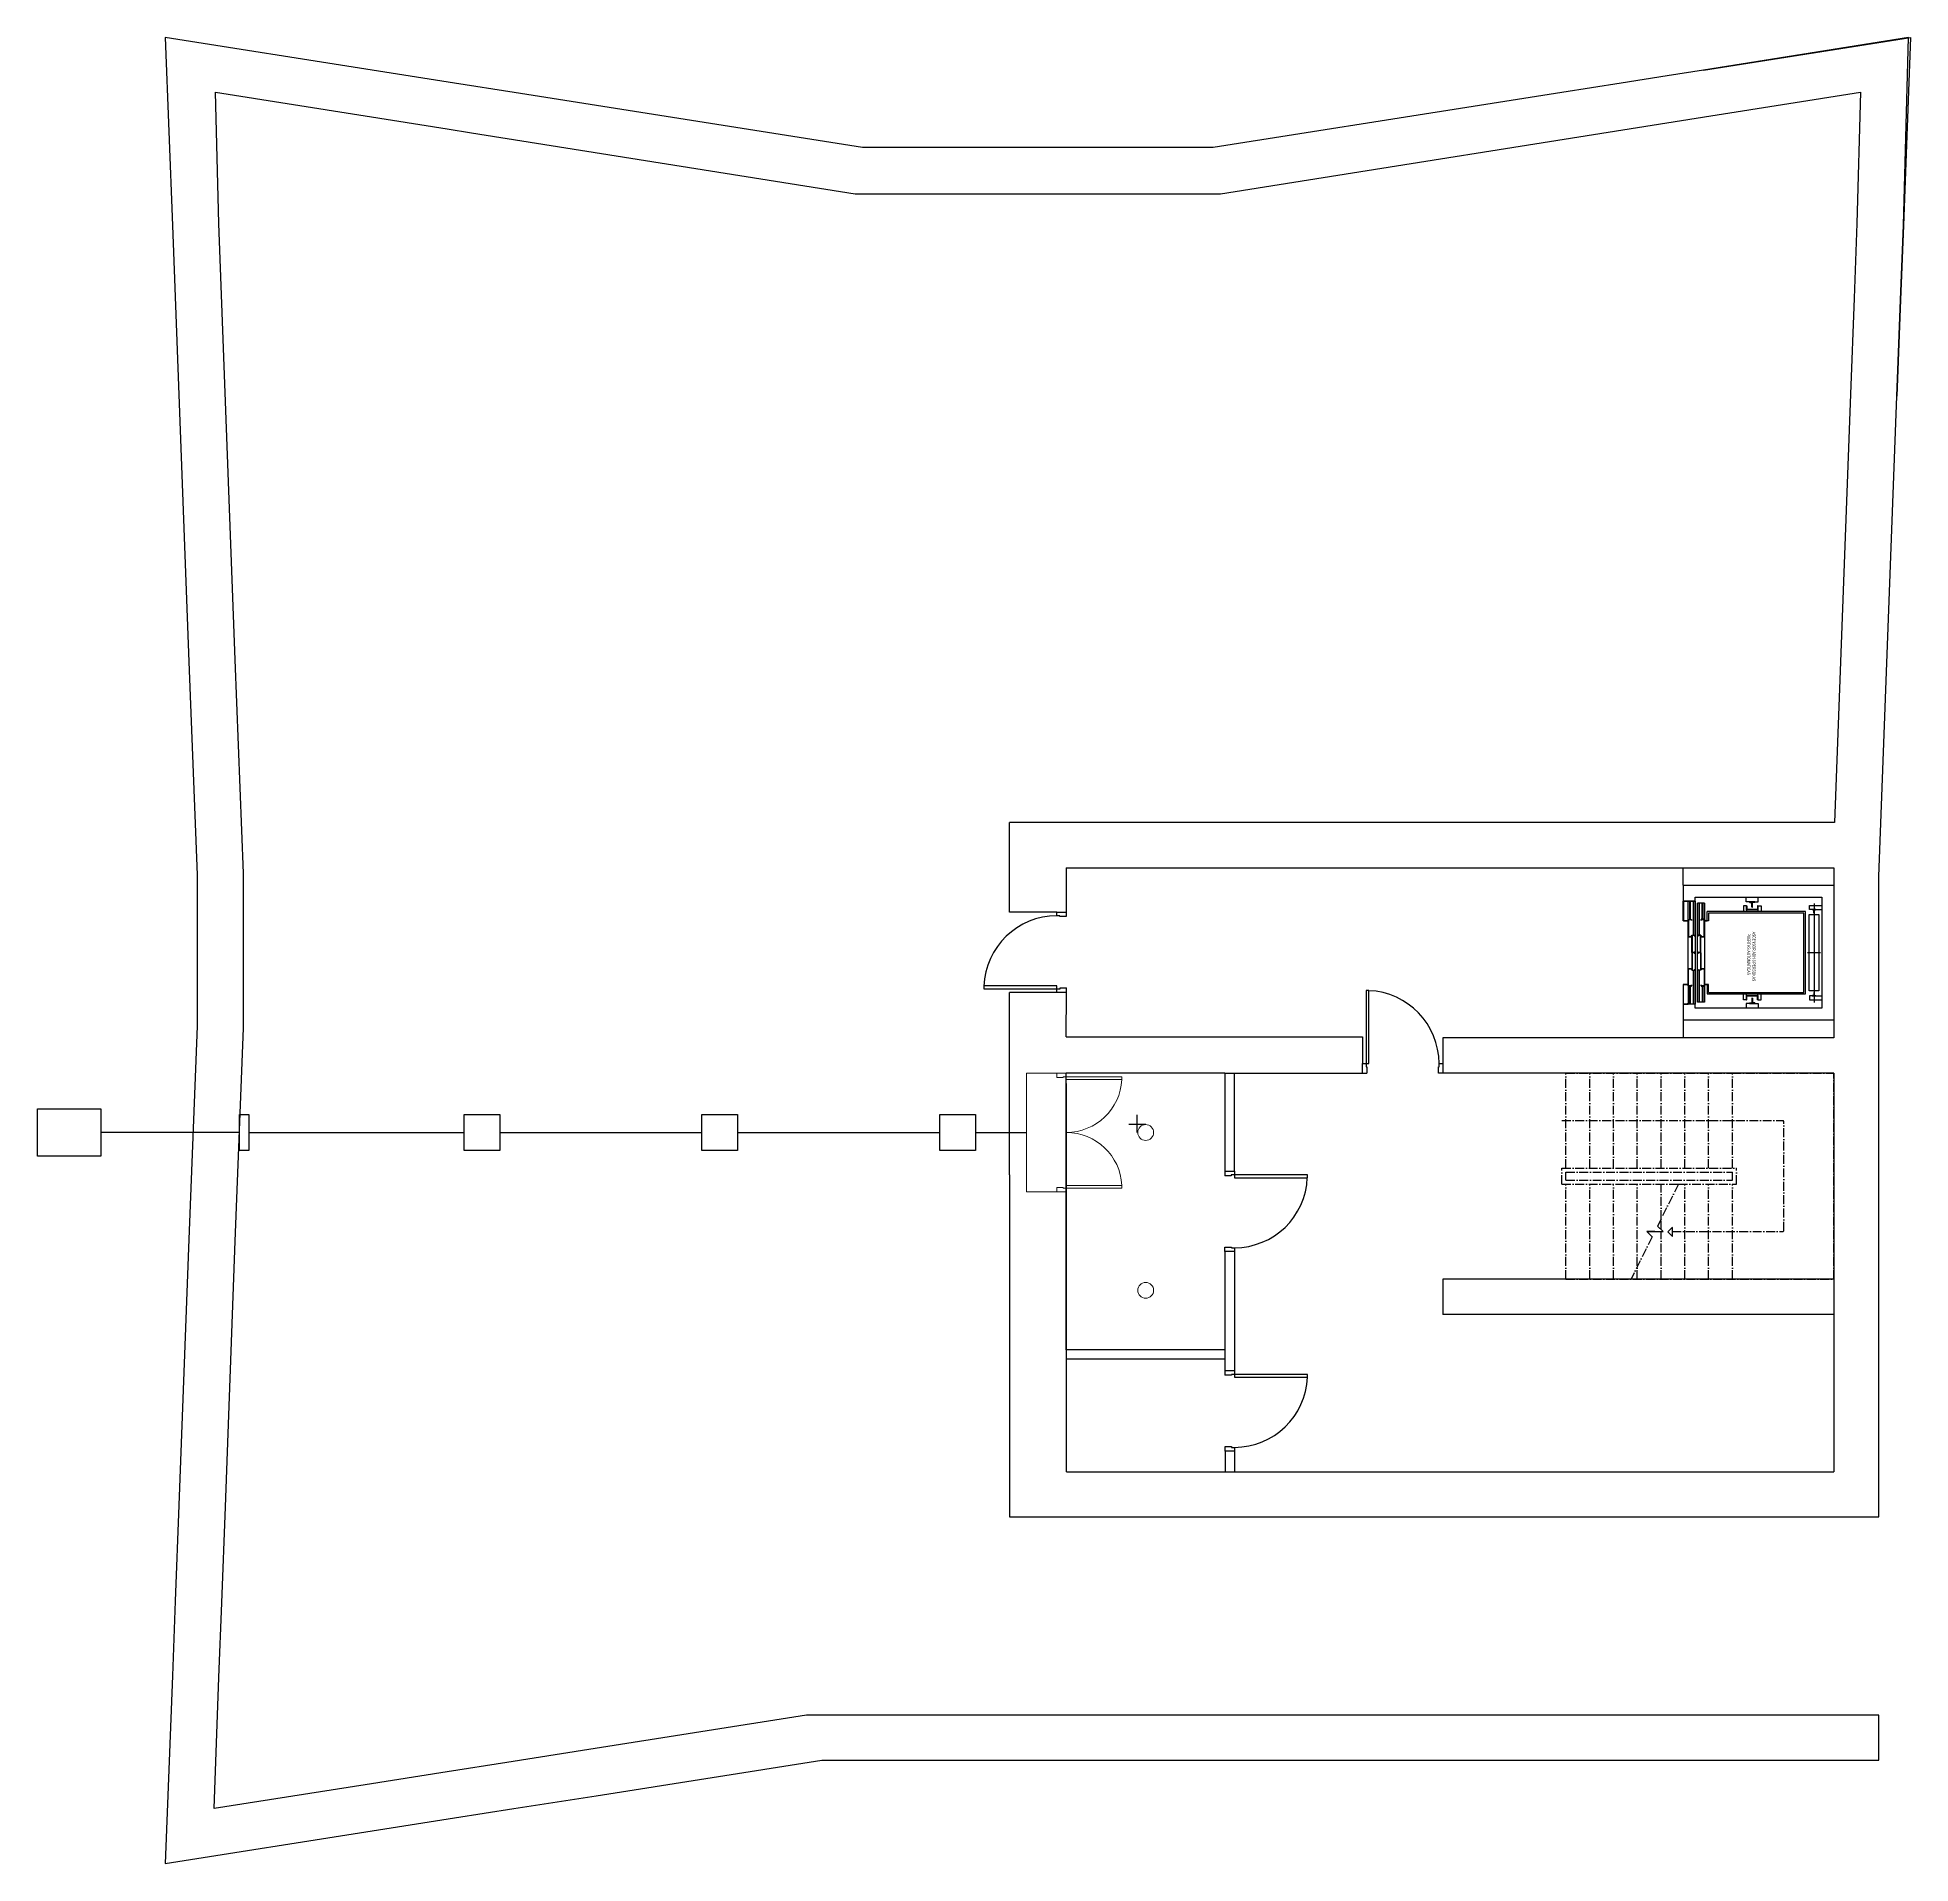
# Model space of a CAD drawing. Header units: millimetres. Extents: x 35844 to 119942, y 7566 to 131569.
# Drawn here: x 37603 to 61229, y 7566 to 30590 of the extents above; entities that cross this region are included whole.
import ezdxf

# ---------------------------------------------------------------- set-up
doc = ezdxf.new("R2010")
doc.units = ezdxf.units.MM
doc.linetypes.add('LTYPE_6', pattern=[168.75, 112.5, -28.125, 0, -28.125])
doc.layers.add('16. SUP. ÚTIL', color=11, linetype='Continuous', lineweight=0, plot=False)
doc.layers.add('2. RITX_Secundarios', color=3, linetype='Continuous', lineweight=9)
doc.layers.add('3. Rgst_Paso', color=4, linetype='Continuous', lineweight=9)
for name, color, linetype in [('Ascensor', 6, 'Continuous'), ('LAYER_2', 1, 'Continuous'), ('LAYER_3', 15, 'LTYPE_6')]:
    doc.layers.add(name, color=color, linetype=linetype)
doc.styles.get("Standard").update_dxf_attribs({"font": 'arial.ttf', "height": 500})

# ---------------------------------------------------------------- blocks, each defined once
blk = doc.blocks.new('A$C6F746D9D')
at = {"linetype": 'ByBlock'}
for p, q in [((0.005, 1.049), (0.125, 1.049)), ((0.005, 1.049), (0.005, 0.991)), ((0.085, 0.991), (0.005, 0.991)), ((1.045, 1.001), (0.085, 1.001)), ((0.085, 1.001), (0.085, 0.991)), ((0.125, 1.049), (0.125, 0.966)), ((0.125, 0.966), (1.045, 0.966)), ((1.045, 0.966), (1.045, 1.001))]:
    blk.add_line(p, q, dxfattribs=at)
blk.add_lwpolyline([(0.086, 0.091), (0.086, 0.081), (0.126, 0.081), (0.126, 0.034), (0.006, 0.034), (0.006, 0.091)], close=True, dxfattribs=at)
blk.add_arc((0.124, 1.003), 0.921, 270.1171, 357.7518)
blk = doc.blocks.new('A$C7A17705F')
at = {"color": 0}
for p, q in [((0, 3430), (2600, 3430)), ((600, 2790), (610, 2800)), ((600, 1393), (600, 2790)), ((610, 2800), (1990, 2800)), ((1990, 2800), (2000, 2790)), ((2000, 0), (2000, 2790)), ((0, 2150), (1200, 2150)), ((1200, 1472), (1200, 2200)), ((1200, 2200), (1400, 2200)), ((1250, 50), (1250, 2150)), ((1250, 2150), (1350, 2150)), ((1350, 50), (1350, 2150)), ((1400, 0), (1400, 2200)), ((1400, 2150), (2600, 2150)), ((0, 1850), (1200, 1850)), ((1400, 1850), (2600, 1850)), ((0, 1550), (1200, 1550)), ((1200, 0), (1200, 1472)), ((1400, 1550), (2600, 1550)), ((0, 1250), (600, 1250)), ((600, 1172), (600, 1275)), ((625, 1250), (757, 1250)), ((757, 1250), (1200, 1250)), ((1400, 1250), (2600, 1250)), ((0, 950), (1200, 950)), ((600, 1072), (600, 1172)), ((1400, 950), (2600, 950)), ((0, 650), (1200, 650)), ((1400, 650), (2600, 650)), ((0, 350), (1200, 350)), ((1400, 350), (2600, 350)), ((0, 50), (1200, 50)), ((1250, 50), (1350, 50)), ((1400, 50), (2600, 50)), ((1200, 0), (1400, 0))]:
    blk.add_line(p, q, dxfattribs=at)
for p, q in [((0, 50), (0, 3430)), ((2600, 2150), (2600, 3430)), ((2600, 50), (2600, 2150)), ((1200, 1472), (757, 1250)), ((540, 1393), (656, 1393)), ((598, 1335), (540, 1393)), ((656, 1393), (598, 1335)), ((669, 1206), (600, 1275)), ((757, 1250), (669, 1206)), ((533, 1138), (0, 872)), ((600, 1072), (533, 1138)), ((600, 1172), (600, 1072))]:
    blk.add_line(p, q)

msp = doc.modelspace()

# ---------------------------------------------------------------- linework, layer by layer
for p, q in [((41827, 30178), (39216, 30589)), ((39216, 30589), (39306, 28221)), ((61202, 30590), (58617, 30180)), ((61139, 28224), (61202, 30590)), ((42865, 30015), (41827, 30178)), ((43615, 29897), (42865, 30015)), ((57580, 30015), (56829, 29897)), ((58159, 30108), (57580, 30015)), ((58617, 30180), (58159, 30108)), ((39892, 28243), (39848, 29901)), ((39848, 29901), (41736, 29602)), ((44653, 29734), (43615, 29897)), ((56829, 29897), (55792, 29734)), ((58709, 29602), (60597, 29901)), ((60597, 29901), (60553, 28243)), ((41736, 29602), (42773, 29437)), ((48011, 29205), (44653, 29734)), ((55792, 29734), (52434, 29205)), ((52526, 28620), (58709, 29602)), ((42773, 29437), (43078, 29389)), ((43078, 29389), (47919, 28620)), ((52434, 29205), (48011, 29205)), ((47919, 28620), (52526, 28620)), ((39306, 28221), (39513, 22718)), ((40098, 22741), (39892, 28243)), ((60553, 28243), (60517, 27304)), ((61103, 27282), (61139, 28224)), ((60517, 27304), (60472, 26091)), ((61057, 26069), (61103, 27282)), ((60472, 26091), (60268, 20690)), ((60829, 20010), (61057, 26069)), ((39513, 22718), (39616, 20032)), ((40201, 20055), (40098, 22741)), ((60268, 20690), (49864, 20690)), ((49864, 19563), (49864, 20690)), ((50580, 20122), (60263, 20122)), ((50580, 20122), (50580, 19563)), ((58362, 19900), (58362, 20122)), ((60262, 20122), (60262, 17978)), ((39616, 20032), (39616, 18122)), ((40201, 18100), (40201, 20055)), ((60829, 18122), (60829, 20010)), ((50460, 19563), (49864, 19563)), ((49864, 17989), (49864, 18548)), ((50461, 18548), (49864, 18548)), ((50580, 17989), (50581, 18548)), ((58362, 18200), (58362, 17978)), ((39616, 18122), (39512, 15437)), ((40097, 15414), (40201, 18100)), ((49864, 16249), (49864, 17989)), ((50580, 17989), (52582, 17989)), ((52582, 17989), (54315, 17989)), ((54315, 17989), (54315, 17652)), ((60262, 17978), (55330, 17978)), ((55330, 17978), (55330, 17533)), ((60829, 11935), (60829, 18122)), ((49864, 17661), (49864, 17661)), ((50580, 14043), (50580, 17533)), ((52582, 17533), (50580, 17533)), ((52582, 17533), (52582, 16238)), ((52582, 17533), (54315, 17532)), ((52701, 16295), (52701, 17533)), ((60262, 17533), (55330, 17533)), ((60262, 17533), (60262, 12503)), ((50582, 12503), (50582, 17400)), ((51582, 16883), (51368, 16883)), ((51475, 16783), (51475, 17005)), ((49864, 16249), (49864, 11935)), ((39512, 15437), (39386, 12086)), ((39975, 12063), (40097, 15414)), ((52582, 15280), (52582, 14043)), ((52702, 15280), (52702, 14043)), ((60262, 14933), (55330, 14933)), ((55330, 14933), (55330, 14488)), ((60262, 14488), (55330, 14488)), ((52582, 14043), (50582, 14043)), ((52582, 14043), (52582, 13723)), ((52702, 14043), (52702, 13698)), ((52582, 13923), (50582, 13923)), ((52583, 12765), (52583, 12503)), ((52703, 12765), (52703, 12503)), ((50582, 12503), (60262, 12503)), ((39386, 12086), (39340, 10873)), ((39929, 10851), (39975, 12063)), ((49864, 11935), (60829, 11935)), ((39340, 10873), (39305, 9934)), ((39893, 9912), (39929, 10851)), ((39305, 9934), (39215, 7566)), ((39831, 8259), (39893, 9912)), ((47305, 9435), (44560, 9003)), ((60829, 9435), (47305, 9435)), ((60829, 8869), (60829, 9435)), ((44560, 9003), (43523, 8840)), ((43523, 8840), (42772, 8722)), ((44652, 8421), (47497, 8869)), ((47497, 8869), (60829, 8869)), ((41735, 8559), (39831, 8259)), ((42772, 8722), (41735, 8559)), ((43614, 8258), (44652, 8421)), ((41826, 7977), (42864, 8140)), ((42864, 8140), (43614, 8258)), ((39215, 7566), (41826, 7977))]:
    msp.add_line(p, q)
msp.add_lwpolyline([(58617, 30178), (61229, 30589), (61139, 28221), (61103, 27282), (61057, 26069)])
at = {"layer": '16. SUP. ÚTIL'}
for centre in [(51582, 16783), (51582, 14793)]:
    msp.add_circle(centre, 100, dxfattribs=at)
at = {"layer": '2. RITX_Secundarios'}
msp.add_lwpolyline([(50080, 17533), (50080, 16033), (50580, 16033), (50580, 17533)], close=True, dxfattribs=at)
at = {"layer": '3. Rgst_Paso', "linetype": 'ByBlock'}
for p, q in [((50460, 17533), (50580, 17533)), ((50460, 17533), (50460, 17476)), ((50540, 17486), (50540, 17476)), ((50580, 17533), (50580, 17486)), ((50540, 17476), (50460, 17476))]:
    msp.add_line(p, q, dxfattribs=at)
at = {"layer": '3. Rgst_Paso'}
for p, q in [((50540, 17486), (50580, 17486)), ((50580, 17486), (51282, 17486)), ((51282, 17451), (51282, 17486)), ((50580, 17451), (51282, 17451)), ((50580, 16116), (51282, 16116)), ((50580, 16081), (51282, 16081)), ((51282, 16116), (51282, 16081))]:
    msp.add_line(p, q, dxfattribs=at)
at = {"layer": '3. Rgst_Paso', "linetype": 'ByBlock'}
msp.add_lwpolyline([(50540, 16091), (50540, 16081), (50580, 16081), (50580, 16033), (50460, 16033), (50460, 16091)], close=True, dxfattribs=at)
at = {"layer": '3. Rgst_Paso'}
for centre, start, end in [((50580, 17486), 270, 357.1441), ((50580, 16081), 2.8558, 90), ((50580, 16081), 270, 270.09)]:
    msp.add_arc(centre, 702, start, end, dxfattribs=at)
at = {"layer": 'Ascensor'}
for p, q in [((58362, 19900), (60262, 19900)), ((58362, 19900), (58362, 19700)), ((60262, 19900), (60262, 18200)), ((58362, 19700), (58512, 19700)), ((58362, 19450), (58362, 19700)), ((58362, 19700), (58422, 19700)), ((58420, 19698), (58364, 19698)), ((58364, 19698), (58364, 19452)), ((58420, 19698), (58420, 19685)), ((58420, 19685), (58422, 19685)), ((58512, 19700), (58422, 19700)), ((58422, 19465), (58422, 19700)), ((58442, 19700), (58442, 19470)), ((58452, 19470), (58452, 19700)), ((58487, 19700), (58487, 19271)), ((58497, 19271), (58497, 19700)), ((58512, 19750), (60112, 19750)), ((58512, 19700), (58512, 19750)), ((58512, 19700), (58512, 18400)), ((58632, 19675), (58542, 19675)), ((58542, 18425), (58542, 19675)), ((58557, 19675), (58557, 19271)), ((58567, 19271), (58567, 19675)), ((58602, 19471), (58602, 19675)), ((58612, 19471), (58612, 19675)), ((58632, 19675), (58632, 18425)), ((59121, 19643), (59121, 19570)), ((59161, 19643), (59121, 19643)), ((59157, 19690), (59157, 19750)), ((59197, 19690), (59157, 19690)), ((59161, 19590), (59161, 19643)), ((59161, 19643), (59164, 19643)), ((59164, 19643), (59164, 19593)), ((59232, 19690), (59197, 19690)), ((59197, 19690), (59197, 19687)), ((59200, 19684), (59197, 19687)), ((59200, 19684), (59227, 19683)), ((59229, 19681), (59227, 19683)), ((59227, 19658), (59229, 19660)), ((59227, 19625), (59227, 19658)), ((59232, 19625), (59227, 19625)), ((59229, 19660), (59229, 19681)), ((59267, 19690), (59232, 19690)), ((59232, 19625), (59236, 19625)), ((59236, 19683), (59235, 19681)), ((59235, 19660), (59235, 19681)), ((59236, 19658), (59235, 19660)), ((59264, 19684), (59236, 19683)), ((59236, 19625), (59236, 19658)), ((59267, 19687), (59264, 19684)), ((59267, 19690), (59307, 19690)), ((59267, 19690), (59267, 19687)), ((59303, 19643), (59300, 19643)), ((59300, 19643), (59300, 19593)), ((59303, 19643), (59303, 19590)), ((59303, 19643), (59343, 19643)), ((59307, 19690), (59307, 19750)), ((59343, 19643), (59343, 19570)), ((59954, 19595), (59954, 19645)), ((59954, 19645), (60112, 19645)), ((60012, 19670), (60012, 18421)), ((60112, 19750), (60112, 18350)), ((58422, 19450), (58362, 19450)), ((58364, 19452), (58420, 19452)), ((58422, 19465), (58420, 19465)), ((58420, 19465), (58420, 19452)), ((58422, 19450), (58422, 19465)), ((58422, 18650), (58422, 19450)), ((58427, 19470), (58467, 19470)), ((58427, 19470), (58427, 19250)), ((58429, 19252), (58429, 19468)), ((58429, 19468), (58465, 19468)), ((58465, 19468), (58465, 19455)), ((58467, 19455), (58465, 19455)), ((58467, 19470), (58467, 19455)), ((58602, 19471), (58587, 19471)), ((58587, 19471), (58587, 19456)), ((58587, 19456), (58589, 19456)), ((58589, 19456), (58589, 19469)), ((58589, 19469), (58625, 19469)), ((58612, 19471), (58602, 19471)), ((58627, 19471), (58612, 19471)), ((58625, 19253), (58625, 19469)), ((58627, 19251), (58627, 19471)), ((58632, 19465), (58634, 19465)), ((58682, 19450), (58632, 19450)), ((58634, 19465), (58634, 19452)), ((58634, 19452), (58662, 19452)), ((59902, 19570), (58662, 19570)), ((58662, 19452), (58662, 19570)), ((59882, 19550), (58682, 19550)), ((58682, 19550), (58682, 19450)), ((59161, 19590), (59161, 19570)), ((59303, 19590), (59161, 19590)), ((59300, 19593), (59164, 19593)), ((59303, 19590), (59303, 19570)), ((59882, 18550), (59882, 19550)), ((59902, 18530), (59902, 19570)), ((59952, 19530), (60072, 19530)), ((59952, 18570), (59952, 19530)), ((59989, 19595), (59954, 19595)), ((60012, 19595), (59989, 19595)), ((59989, 19595), (59989, 19592)), ((59991, 19590), (59989, 19592)), ((60006, 19590), (59991, 19590)), ((60009, 19587), (60006, 19590)), ((60009, 19550), (60009, 19587)), ((60012, 19550), (60009, 19550)), ((60034, 19595), (60012, 19595)), ((60012, 19550), (60014, 19550)), ((60017, 19590), (60014, 19587)), ((60014, 19550), (60014, 19587)), ((60017, 19590), (60032, 19590)), ((60034, 19592), (60032, 19590)), ((60034, 19595), (60112, 19595)), ((60034, 19595), (60034, 19592)), ((60072, 19530), (60072, 18570)), ((58427, 19250), (58467, 19250)), ((58465, 19252), (58429, 19252)), ((58467, 19265), (58465, 19265)), ((58465, 19265), (58465, 19252)), ((58467, 19250), (58467, 19265)), ((58472, 19051), (58472, 19271)), ((58472, 19271), (58512, 19271)), ((58510, 19269), (58474, 19269)), ((58474, 19269), (58474, 19053)), ((58510, 19256), (58510, 19269)), ((58512, 19256), (58510, 19256)), ((58557, 19271), (58542, 19271)), ((58544, 19256), (58542, 19256)), ((58580, 19269), (58544, 19269)), ((58544, 19269), (58544, 19256)), ((58567, 19271), (58557, 19271)), ((58582, 19271), (58567, 19271)), ((58580, 19053), (58580, 19269)), ((58582, 19051), (58582, 19271)), ((58587, 19251), (58587, 19266)), ((58587, 19266), (58589, 19266)), ((58587, 19251), (58627, 19251)), ((58589, 19266), (58589, 19253)), ((58589, 19253), (58625, 19253)), ((58512, 19051), (58472, 19051)), ((58512, 19049), (58472, 19049)), ((58472, 19049), (58472, 18829)), ((58474, 19053), (58510, 19053)), ((58510, 19047), (58474, 19047)), ((58474, 19047), (58474, 18831)), ((58510, 19053), (58510, 19066)), ((58510, 19066), (58512, 19066)), ((58510, 19034), (58510, 19047)), ((58512, 19034), (58510, 19034)), ((58544, 19066), (58542, 19066)), ((58542, 19066), (58542, 19050)), ((58582, 19051), (58542, 19051)), ((58542, 19050), (58542, 19034)), ((58582, 19049), (58542, 19049)), ((58544, 19034), (58542, 19034)), ((58544, 19053), (58544, 19066)), ((58580, 19053), (58544, 19053)), ((58580, 19047), (58544, 19047)), ((58544, 19047), (58544, 19034)), ((58580, 19047), (58580, 18831)), ((58582, 19049), (58582, 18829)), ((60093, 19050), (59931, 19050)), ((58427, 18630), (58427, 18850)), ((58427, 18850), (58467, 18850)), ((58429, 18632), (58429, 18848)), ((58429, 18848), (58465, 18848)), ((58465, 18848), (58465, 18835)), ((58465, 18835), (58467, 18835)), ((58467, 18850), (58467, 18835)), ((58472, 18829), (58512, 18829)), ((58474, 18831), (58510, 18831)), ((58487, 18829), (58487, 18400)), ((58497, 18400), (58497, 18829)), ((58510, 18831), (58510, 18844)), ((58510, 18844), (58512, 18844)), ((58544, 18844), (58542, 18844)), ((58557, 18829), (58542, 18829)), ((58544, 18831), (58544, 18844)), ((58580, 18831), (58544, 18831)), ((58567, 18829), (58557, 18829)), ((58557, 18829), (58557, 18425)), ((58582, 18829), (58567, 18829)), ((58567, 18425), (58567, 18829)), ((58587, 18849), (58627, 18849)), ((58587, 18849), (58587, 18834)), ((58587, 18834), (58589, 18834)), ((58589, 18834), (58589, 18847)), ((58589, 18847), (58625, 18847)), ((58625, 18847), (58625, 18631)), ((58627, 18849), (58627, 18629)), ((58422, 18650), (58362, 18650)), ((58362, 18650), (58362, 18400)), ((58364, 18402), (58364, 18648)), ((58364, 18648), (58420, 18648)), ((58420, 18635), (58420, 18648)), ((58422, 18635), (58420, 18635)), ((58422, 18650), (58422, 18635)), ((58422, 18635), (58422, 18415)), ((58427, 18630), (58467, 18630)), ((58465, 18632), (58429, 18632)), ((58442, 18630), (58442, 18400)), ((58452, 18400), (58452, 18630)), ((58467, 18645), (58465, 18645)), ((58465, 18645), (58465, 18632)), ((58467, 18630), (58467, 18645)), ((58589, 18644), (58587, 18644)), ((58587, 18644), (58587, 18629)), ((58587, 18629), (58602, 18629)), ((58589, 18631), (58589, 18644)), ((58625, 18631), (58589, 18631)), ((58602, 18629), (58612, 18629)), ((58602, 18629), (58602, 18425)), ((58612, 18629), (58627, 18629)), ((58612, 18425), (58612, 18629)), ((58682, 18650), (58632, 18650)), ((58632, 18635), (58634, 18635)), ((58634, 18635), (58634, 18648)), ((58634, 18648), (58662, 18648)), ((58662, 18648), (58662, 18530)), ((58662, 18530), (59902, 18530)), ((58682, 18550), (58682, 18650)), ((58682, 18550), (59882, 18550)), ((59121, 18457), (59121, 18530)), ((59161, 18457), (59121, 18457)), ((59161, 18510), (59161, 18530)), ((59161, 18457), (59161, 18510)), ((59161, 18510), (59303, 18510)), ((59161, 18457), (59164, 18457)), ((59164, 18457), (59164, 18507)), ((59164, 18507), (59300, 18507)), ((59232, 18475), (59227, 18475)), ((59227, 18475), (59227, 18442)), ((59227, 18442), (59229, 18441)), ((59229, 18441), (59229, 18419)), ((59232, 18475), (59236, 18475)), ((59236, 18442), (59235, 18441)), ((59235, 18441), (59235, 18420)), ((59236, 18475), (59236, 18442)), ((59300, 18457), (59300, 18507)), ((59303, 18457), (59300, 18457)), ((59303, 18510), (59303, 18530)), ((59303, 18510), (59303, 18457)), ((59303, 18457), (59343, 18457)), ((59343, 18457), (59343, 18530)), ((60072, 18570), (59952, 18570)), ((59989, 18505), (59954, 18505)), ((59954, 18505), (59954, 18455)), ((59954, 18455), (60112, 18455)), ((59989, 18508), (59991, 18510)), ((59989, 18505), (59989, 18508)), ((59989, 18505), (60012, 18505)), ((60006, 18510), (59991, 18510)), ((60006, 18510), (60009, 18513)), ((60012, 18550), (60009, 18550)), ((60009, 18550), (60009, 18513)), ((60012, 18550), (60014, 18550)), ((60012, 18505), (60034, 18505)), ((60014, 18550), (60014, 18513)), ((60014, 18513), (60017, 18510)), ((60017, 18510), (60032, 18510)), ((60032, 18510), (60034, 18508)), ((60034, 18505), (60034, 18508)), ((60034, 18505), (60112, 18505)), ((58512, 18400), (58362, 18400)), ((58362, 18400), (58362, 18200)), ((58362, 18400), (58422, 18400)), ((60262, 18200), (58362, 18200)), ((58420, 18402), (58364, 18402)), ((58420, 18402), (58420, 18415)), ((58420, 18415), (58422, 18415)), ((58422, 18415), (58422, 18400)), ((58512, 18400), (58422, 18400)), ((58512, 18350), (58512, 18400)), ((60112, 18350), (58512, 18350)), ((58632, 18425), (58542, 18425)), ((59197, 18410), (59157, 18410)), ((59157, 18410), (59157, 18350)), ((59197, 18413), (59200, 18416)), ((59197, 18410), (59197, 18413)), ((59197, 18410), (59232, 18410)), ((59200, 18416), (59227, 18418)), ((59227, 18418), (59229, 18419)), ((59232, 18410), (59267, 18410)), ((59235, 18420), (59237, 18418)), ((59264, 18416), (59237, 18418)), ((59264, 18416), (59267, 18413)), ((59267, 18410), (59267, 18413)), ((59267, 18410), (59307, 18410)), ((59307, 18410), (59307, 18350))]:
    msp.add_line(p, q, dxfattribs=at)
at = {"layer": 'LAYER_2'}
for p, q in [((40150, 16783), (38403, 16783)), ((40270, 16783), (42985, 16783)), ((43435, 16783), (45985, 16783)), ((46435, 16783), (48985, 16783)), ((49435, 16783), (50080, 16783))]:
    msp.add_line(p, q, dxfattribs=at)
for points in [[(38403, 17083), (38403, 16483), (37603, 16483), (37603, 17083)], [(40270, 17008), (40270, 16558), (40150, 16558), (40150, 17008)], [(42985, 17008), (43435, 17008), (43435, 16558), (42985, 16558)], [(45985, 17008), (46435, 17008), (46435, 16558), (45985, 16558)], [(48985, 17008), (49435, 17008), (49435, 16558), (48985, 16558)]]:
    msp.add_lwpolyline(points, close=True, dxfattribs=at)

# ---------------------------------------------------------------- block references
at = {"xscale": 999.9999999999999, "yscale": 999.9999999999999, "zscale": 999.9999999999999}
for p, rotation in [((50586, 19597), 180.0000184067438), ((55364, 17527), 90.00001840674378), ((52576, 15247), 1.840674375318914e-05), ((52577, 12731), 1.840674375318914e-05)]:
    msp.add_blockref('A$C6F746D9D', p, dxfattribs=dict(at, rotation=rotation))
at = {"layer": 'LAYER_3', "xscale": -1, "rotation": 270}
msp.add_blockref('A$C7A17705F', (56832, 14933), dxfattribs=at)

# ---------------------------------------------------------------- texts
at = {"layer": 'Ascensor', "width": 0.610389}
for s, p in [('  PUERTAS AUTOMATICAS', (59168, 19315)), ('ASCENSOR ADH 6 PERSONAS', (59234, 19315))]:
    msp.add_text(s, height=40, rotation=270, dxfattribs=at).set_placement(p)

doc.saveas('drawing.dxf')
